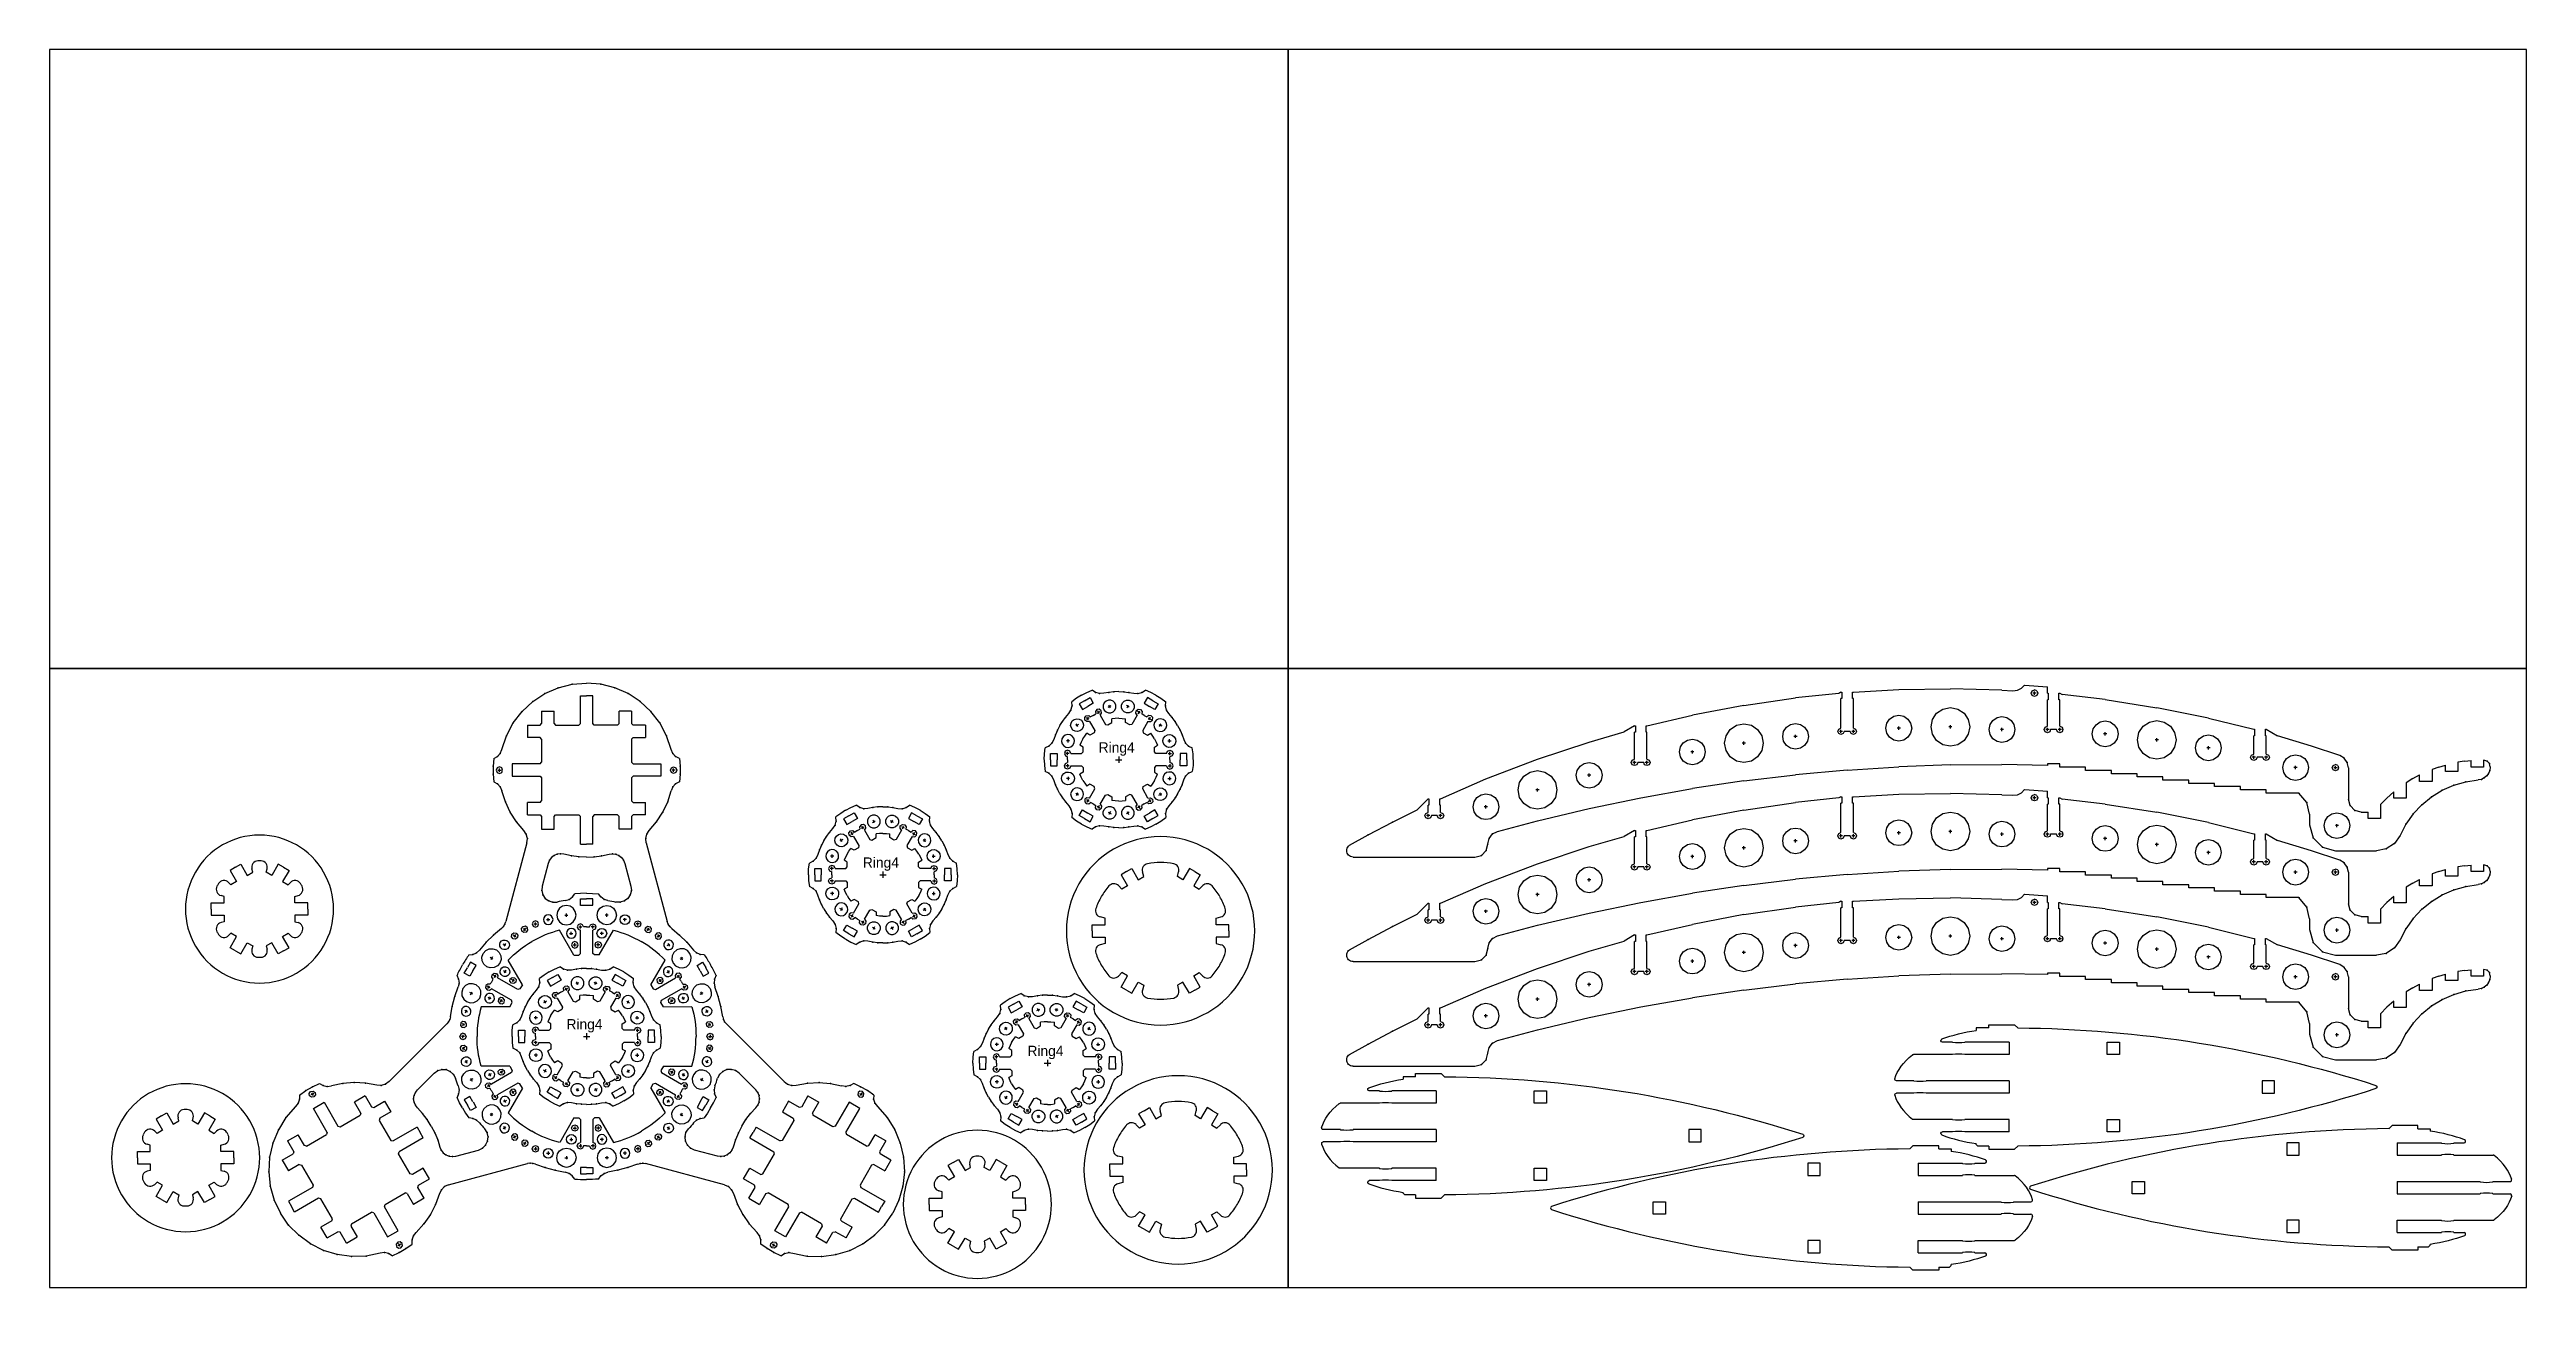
# Model space of a CAD drawing. Header units: inches. Extents: x -122 to 239, y -42 to 133.
# Drawn here: x -27.61 to 20.39, y 17.68 to 42.32 of the extents above; entities that cross this region are included whole.
import ezdxf

# ---------------------------------------------------------------- set-up
doc = ezdxf.new("R2010")
doc.units = ezdxf.units.IN
doc.header["$MEASUREMENT"] = 0

# ---------------------------------------------------------------- blocks, each defined once
blk = doc.blocks.new('Ring0_Rim')
for p, q in [((-0.808, 6.645), (-0.551, 6.758)), ((-0.551, 6.758), (-0.28, 6.828)), ((-0.28, 6.828), (0, 6.851)), ((-1.419, 6.077), (-1.248, 6.3)), ((-1.248, 6.3), (-1.042, 6.491)), ((-1.042, 6.491), (-0.808, 6.645)), ((-0.87, 6.308), (-0.63, 6.308)), ((-0.87, 6.308), (-0.87, 6.064)), ((-0.63, 6.064), (-0.63, 6.308)), ((-0.12, 6.064), (-0.12, 6.601)), ((-0.12, 6.601), (0, 6.601)), ((-1.64, 5.564), (-1.551, 5.83)), ((-1.551, 5.83), (-1.419, 6.077)), ((-1.145, 6.033), (-1.145, 5.793)), ((-1.145, 6.033), (-0.901, 6.033)), ((-0.901, 5.793), (-1.145, 5.793)), ((-0.901, 6.033), (-0.87, 6.064)), ((-0.87, 5.761), (-0.901, 5.793)), ((-0.87, 5.761), (-0.87, 5.314)), ((-0.63, 6.064), (-0.599, 6.033)), ((-0.599, 6.033), (-0.151, 6.033)), ((-0.151, 6.033), (-0.12, 6.064)), ((-1.799, 5.388), (-1.812, 5.238)), ((-1.799, 5.388), (-1.727, 5.427)), ((-1.727, 5.427), (-1.672, 5.488)), ((-1.672, 5.488), (-1.64, 5.564)), ((-0.901, 5.283), (-1.438, 5.283)), ((-1.438, 5.283), (-1.438, 5.043)), ((-0.901, 5.283), (-0.87, 5.314)), ((-1.812, 5.238), (-1.812, 5.087)), ((-1.812, 5.087), (-1.799, 4.938)), ((-1.799, 4.938), (-1.727, 4.898)), ((-1.727, 4.898), (-1.672, 4.837)), ((-1.72, 5.163), (-1.657, 5.163)), ((-1.688, 5.131), (-1.688, 5.194)), ((-1.672, 4.837), (-1.64, 4.761)), ((-1.438, 5.043), (-0.901, 5.043)), ((-0.901, 5.043), (-0.87, 5.011)), ((-0.87, 5.011), (-0.87, 4.564)), ((-1.573, 4.549), (-1.64, 4.761)), ((-1.479, 4.348), (-1.573, 4.549)), ((-1.359, 4.161), (-1.479, 4.348)), ((-0.901, 4.533), (-1.145, 4.533)), ((-1.145, 4.293), (-1.145, 4.533)), ((-0.901, 4.533), (-0.87, 4.564)), ((-1.216, 3.991), (-1.359, 4.161)), ((-1.168, 3.92), (-1.216, 3.991)), ((-1.146, 3.838), (-1.168, 3.92)), ((-1.145, 4.293), (-0.901, 4.293)), ((-0.901, 4.293), (-0.87, 4.261)), ((-0.87, 4.261), (-0.87, 4.017)), ((-0.87, 4.017), (-0.63, 4.017)), ((-0.63, 4.261), (-0.599, 4.293)), ((-0.63, 4.017), (-0.63, 4.261)), ((-0.599, 4.293), (-0.151, 4.293)), ((-0.151, 4.293), (-0.12, 4.261)), ((-0.12, 3.724), (-0.12, 4.261)), ((-1.154, 3.753), (-1.564, 2.225)), ((-1.154, 3.753), (-1.146, 3.838)), ((-0.718, 3.415), (-0.743, 3.355)), ((-0.678, 3.467), (-0.718, 3.415)), ((-0.627, 3.507), (-0.678, 3.467)), ((-0.566, 3.532), (-0.627, 3.507)), ((-0.502, 3.54), (-0.566, 3.532)), ((-0.437, 3.532), (-0.502, 3.54)), ((-0.293, 3.5), (-0.437, 3.532)), ((-0.147, 3.481), (-0.293, 3.5)), ((0, 3.474), (-0.147, 3.481)), ((-0.12, 3.724), (0, 3.724)), ((-0.861, 2.914), (-0.869, 2.829)), ((-0.743, 3.355), (-0.861, 2.914)), ((-0.869, 2.829), (-0.848, 2.747)), ((-0.848, 2.747), (-0.801, 2.676)), ((-0.801, 2.676), (-0.733, 2.626)), ((-0.733, 2.626), (-0.652, 2.601)), ((-0.652, 2.601), (-0.567, 2.605)), ((-0.413, 2.633), (-0.339, 2.657)), ((-0.339, 2.657), (-0.275, 2.703)), ((-0.275, 2.703), (-0.229, 2.766)), ((-0.115, 2.773), (-0.229, 2.766)), ((0, 2.775), (-0.115, 2.773)), ((-1.802, 1.964), (-1.944, 1.824)), ((-1.65, 2.093), (-1.802, 1.964)), ((-1.65, 2.093), (-1.612, 2.131)), ((-1.612, 2.131), (-1.583, 2.175)), ((-1.583, 2.175), (-1.564, 2.225)), ((-2.281, 1.582), (-2.203, 1.59)), ((-2.203, 1.59), (-2.132, 1.622)), ((-2.132, 1.622), (-2.074, 1.674)), ((-1.944, 1.824), (-2.074, 1.674))]:
    blk.add_line(p, q)
blk.add_lwpolyline([(-1.688, 5.225), (-1.732, 5.207), (-1.751, 5.163), (-1.732, 5.118), (-1.688, 5.1), (-1.644, 5.118), (-1.626, 5.163), (-1.644, 5.207)], close=True)
for radius, start, end in [(2.666, 98.9082, 102.2758), (2.775, 145.2596, 150)]:
    blk.add_arc((0, 0), radius, start, end)
for p in [(-0.551, 6.758), (-0.28, 6.828), (-1.248, 6.3), (-1.042, 6.491), (-0.808, 6.645), (-1.551, 5.83), (-1.419, 6.077), (-1.727, 5.427), (-1.672, 5.488), (-1.812, 5.238), (-1.812, 5.087), (-1.727, 4.898), (-1.672, 4.837), (-1.573, 4.549), (-1.479, 4.348), (-1.359, 4.161), (-1.168, 3.92), (-1.146, 3.838), (-0.718, 3.415), (-0.678, 3.467), (-0.627, 3.507), (-0.566, 3.532), (-0.502, 3.54), (-0.293, 3.5), (-0.147, 3.481), (-0.869, 2.829), (-0.848, 2.747), (-0.801, 2.676), (-0.733, 2.626), (-0.652, 2.601), (-0.339, 2.657), (-0.275, 2.703), (-1.802, 1.964), (-1.612, 2.131), (-1.583, 2.175), (-2.203, 1.59), (-2.132, 1.622), (-1.944, 1.824)]:
    blk.add_point(p)
blk = doc.blocks.new('*U39')
blk.add_blockref('Ring0_Rim', (0, -4.119))
at = {"xscale": -1}
blk.add_blockref('Ring0_Rim', (0, -4.119), dxfattribs=at)
blk = doc.blocks.new('*U40')
at = {"color": 0, "linetype": 'ByBlock', "lineweight": -2, "transparency": 16777216}
blk.add_blockref('*U39', (-5.652, 60.742), dxfattribs=at)
for p, rotation in [((-9.219, 54.563), 120), ((-2.084, 54.563), 240)]:
    blk.add_blockref('*U39', p, dxfattribs=dict(at, rotation=rotation))
blk = doc.blocks.new('Ring0_Core')
for p, q in [((-1.181, 2.046), (-1.212, 2.1)), ((-1.17, 2.089), (-1.197, 2.073)), ((-1.023, 2.18), (-0.96, 2.18)), ((-0.991, 2.149), (-0.991, 2.211)), ((-0.775, 2.264), (-0.712, 2.264)), ((-0.743, 2.233), (-0.743, 2.295)), ((-0.245, 1.578), (-0.521, 2.057)), ((-0.422, 2.351), (-0.36, 2.351)), ((-0.391, 2.32), (-0.391, 2.382)), ((-0.327, 1.997), (-0.264, 1.997)), ((-0.296, 1.966), (-0.296, 2.029)), ((-0.151, 2.121), (-0.089, 2.121)), ((-0.12, 2.09), (-0.12, 2.152)), ((-0.12, 1.609), (-0.12, 2.059)), ((-0.258, 1.776), (-0.195, 1.776)), ((-0.245, 1.578), (-0.151, 1.578)), ((-0.227, 1.745), (-0.227, 1.807)), ((-0.151, 1.578), (-0.12, 1.609))]:
    blk.add_line(p, q)
for points in [[(-0.578, 2.351), (-0.564, 2.279), (-0.524, 2.219), (-0.463, 2.178), (-0.391, 2.164), (-0.319, 2.178), (-0.258, 2.219), (-0.218, 2.279), (-0.203, 2.351), (-0.218, 2.423), (-0.258, 2.484), (-0.319, 2.524), (-0.391, 2.539), (-0.463, 2.524), (-0.524, 2.484), (-0.564, 2.423)], [(-0.991, 2.242), (-1.036, 2.224), (-1.054, 2.18), (-1.036, 2.136), (-0.991, 2.117), (-0.947, 2.136), (-0.929, 2.18), (-0.947, 2.224)], [(-0.743, 2.358), (-0.779, 2.351), (-0.81, 2.331), (-0.83, 2.3), (-0.837, 2.264), (-0.83, 2.228), (-0.81, 2.198), (-0.779, 2.177), (-0.743, 2.17), (-0.707, 2.177), (-0.677, 2.198), (-0.657, 2.228), (-0.649, 2.264), (-0.657, 2.3), (-0.677, 2.331), (-0.707, 2.351)], [(-0.296, 2.091), (-0.332, 2.084), (-0.362, 2.064), (-0.383, 2.033), (-0.39, 1.997), (-0.383, 1.961), (-0.362, 1.931), (-0.332, 1.91), (-0.296, 1.903), (-0.26, 1.91), (-0.229, 1.931), (-0.209, 1.961), (-0.202, 1.997), (-0.209, 2.033), (-0.229, 2.064), (-0.26, 2.084)], [(-0.227, 1.838), (-0.271, 1.82), (-0.289, 1.776), (-0.271, 1.732), (-0.227, 1.713), (-0.182, 1.732), (-0.164, 1.776), (-0.182, 1.82)]]:
    blk.add_lwpolyline(points, close=True)
for points in [[(0, 2.541), (-0.12, 2.541), (-0.12, 2.666), (0, 2.666)], [(-1.165, 2.019), (-1.136, 2.057), (-1.143, 2.105), (-1.181, 2.134), (-1.229, 2.127)], [(-0.057, 2.121), (-0.076, 2.165), (-0.12, 2.184), (-0.164, 2.165), (-0.182, 2.121), (-0.164, 2.077), (-0.12, 2.059)]]:
    blk.add_lwpolyline(points)
for centre, radius, start, end in [((0, 0), 2.122, 104.2264, 120), ((0, -0.503), 2.625, 90, 91.2553)]:
    blk.add_arc(centre, radius, start, end)
blk = doc.blocks.new('*U41')
at = {"xscale": -1, "rotation": 60.00000000000068}
blk.add_blockref('Ring0_Core', (1.154, -1.727), dxfattribs=at)
blk.add_blockref('Ring0_Core', (1.154, -1.727))
blk = doc.blocks.new('*U42')
at = {"color": 0, "linetype": 'ByBlock', "lineweight": -2, "transparency": 16777216}
for p, rotation in [((-4.733, 58.486), 299.9999999999999), ((-3.579, 56.758), 240), ((-7.725, 56.486), 60.00000000000001), ((-6.57, 54.759), 120), ((-4.497, 54.895), 180)]:
    blk.add_blockref('*U41', p, dxfattribs=dict(at, rotation=rotation))
blk.add_blockref('*U41', (-6.806, 58.35), dxfattribs=at)
blk = doc.blocks.new('Ring0')
for name in ['*U40', '*U42']:
    blk.add_blockref(name, (5.652, -56.622))
blk = doc.blocks.new('*U12')
for p, q in [((0.125, 0), (0.125, 0.12)), ((0.125, 0.12), (0.375, 0.12)), ((0.375, 0.245), (0.314, 0.261)), ((0.375, 0.12), (0.375, 0.245)), ((0.125, 0), (0.125, -0.12)), ((0.125, -0.12), (0.375, -0.12)), ((0.375, -0.245), (0.314, -0.261)), ((0.375, -0.12), (0.375, -0.245))]:
    blk.add_line(p, q)
for centre, radius, start, end in [((1.06, 0), 1.435, 150, 210), ((0.346, 0.382), 0.125, 151.8309, 255), ((1.06, 0), 0.935, 150, 151.8309), ((0.346, -0.382), 0.125, 105, 208.1691), ((1.06, 0), 0.935, 208.1691, 210)]:
    blk.add_arc(centre, radius, start, end)
blk = doc.blocks.new('*U13')
at = {"color": 0, "linetype": 'ByBlock', "lineweight": -2, "transparency": 16777216}
for p, rotation in [((21.29, -6.104), 299.9999999999999), ((22.35, -6.104), 240), ((22.88, -7.022), 180), ((21.29, -7.94), 59.99999999999999), ((22.35, -7.94), 120)]:
    blk.add_blockref('*U12', p, dxfattribs=dict(at, rotation=rotation))
blk.add_blockref('*U12', (20.76, -7.022), dxfattribs=at)
blk = doc.blocks.new('Ring4_Segment')
for p, q in [((-0.722, 1.251), (-0.621, 1.304)), ((-0.66, 1.143), (-0.556, 1.203)), ((-0.621, 1.304), (-0.516, 1.349)), ((-0.493, 1.094), (-0.597, 1.034)), ((-0.556, 1.203), (-0.493, 1.094)), ((-0.449, 1.304), (-0.516, 1.349)), ((-0.371, 1.282), (-0.449, 1.304)), ((-0.29, 1.287), (-0.371, 1.282)), ((-0.194, 1.305), (-0.29, 1.287)), ((-0.204, 1.017), (-0.149, 1.048)), ((-0.097, 1.316), (-0.194, 1.305)), ((-0.161, 1.006), (-0.192, 1.06)), ((0, 1.319), (-0.097, 1.316)), ((-0.495, 0.858), (-0.445, 0.886)), ((-0.418, 0.902), (-0.364, 0.933)), ((-0.376, 0.891), (-0.407, 0.945)), ((-0.36, 0.863), (-0.257, 0.685)), ((-0.257, 0.685), (-0.214, 0.674)), ((-0.214, 0.674), (-0.133, 0.721)), ((-0.067, 0.8), (-0.133, 0.792)), ((-0.133, 0.721), (-0.133, 0.792)), ((0, 0.803), (-0.067, 0.8))]:
    blk.add_line(p, q)
blk.add_lwpolyline([(-0.36, 0.863), (-0.331, 0.902), (-0.337, 0.949), (-0.376, 0.978), (-0.423, 0.971), (-0.452, 0.933), (-0.445, 0.886)])
blk.add_lwpolyline([(-0.201, 1.155), (-0.246, 1.137), (-0.28, 1.102), (-0.299, 1.057), (-0.299, 1.008), (-0.28, 0.963), (-0.246, 0.929), (-0.201, 0.91), (-0.152, 0.91), (-0.107, 0.929), (-0.073, 0.963), (-0.054, 1.008), (-0.054, 1.057), (-0.073, 1.102), (-0.107, 1.137), (-0.152, 1.155)], close=True)
for p in [(-0.449, 1.304), (-0.371, 1.282), (-0.194, 1.305), (-0.097, 1.316)]:
    blk.add_point(p)
blk = doc.blocks.new('Ring4')
for p, q in [((-0.062, 0), (0.062, 0)), ((0, 0.062), (0, -0.062))]:
    blk.add_line(p, q)
at = {"xscale": -1}
for rotation in [59.99999999999994, 300.0000000000001, 120, 240, 180]:
    blk.add_blockref('Ring4_Segment', (0, 0), dxfattribs=dict(at, rotation=rotation))
blk.add_blockref('Ring4_Segment', (0, 0))
blk.add_blockref('Ring4_Segment', (0, 0), dxfattribs=at)
for rotation in [300.0000000000001, 59.99999999999999, 239.9999999999999, 120, 180]:
    blk.add_blockref('Ring4_Segment', (0, 0), dxfattribs=dict(rotation=rotation))
at = {"insert": (-0.389, 0.337), "char_height": 0.2, "attachment_point": 1}
blk.add_mtext_dynamic_manual_height_columns('Ring4', width=4.02153, gutter_width=1, heights=[0], dxfattribs=at)
blk = doc.blocks.new('*U53')
for p, q in [((0.125, 0), (0.125, 0.12)), ((0.125, 0.12), (0.375, 0.12)), ((0.125, 0), (0.125, -0.12)), ((0.375, 0.245), (0.283, 0.27)), ((0.375, 0.12), (0.375, 0.245)), ((0.125, -0.12), (0.375, -0.12)), ((0.375, -0.245), (0.283, -0.27)), ((0.375, -0.12), (0.375, -0.245))]:
    blk.add_line(p, q)
for centre, radius, start, end in [((1.451, 0), 1.826, 150, 210), ((1.451, 0), 1.326, 150, 161.0334), ((0.315, 0.39), 0.125, 161.0334, 255), ((0.315, -0.39), 0.125, 105, 198.9666), ((1.451, 0), 1.326, 198.9666, 210)]:
    blk.add_arc(centre, radius, start, end)
blk = doc.blocks.new('*U54')
at = {"color": 0, "linetype": 'ByBlock', "lineweight": -2, "transparency": 16777216}
for p, rotation in [((25.095, -6.265), 299.9999999999999), ((26.546, -6.265), 240), ((27.271, -7.522), 180), ((25.095, -8.779), 59.99999999999999), ((26.546, -8.779), 120)]:
    blk.add_blockref('*U53', p, dxfattribs=dict(at, rotation=rotation))
blk.add_blockref('*U53', (24.369, -7.522), dxfattribs=at)
blk = doc.blocks.new('*U55')
for p, q in [((0.125, 0), (0.125, 0.12)), ((0.125, 0.12), (0.375, 0.12)), ((0.375, 0.245), (0.314, 0.261)), ((0.375, 0.12), (0.375, 0.245)), ((0.125, 0), (0.125, -0.12)), ((0.125, -0.12), (0.375, -0.12)), ((0.375, -0.245), (0.314, -0.261)), ((0.375, -0.12), (0.375, -0.245))]:
    blk.add_line(p, q)
for centre, radius, start, end in [((1.06, 0), 1.435, 150, 210), ((0.346, 0.382), 0.125, 151.8309, 255), ((1.06, 0), 0.935, 150, 151.8309), ((0.346, -0.382), 0.125, 105, 208.1691), ((1.06, 0), 0.935, 208.1691, 210)]:
    blk.add_arc(centre, radius, start, end)
blk = doc.blocks.new('*U56')
at = {"color": 0, "linetype": 'ByBlock', "lineweight": -2, "transparency": 16777216}
for p, rotation in [((21.29, -6.104), 299.9999999999999), ((22.35, -6.104), 240), ((22.88, -7.022), 180), ((21.29, -7.94), 59.99999999999999), ((22.35, -7.94), 120)]:
    blk.add_blockref('*U55', p, dxfattribs=dict(at, rotation=rotation))
blk.add_blockref('*U55', (20.76, -7.022), dxfattribs=at)
blk = doc.blocks.new('*U57')
for p, q in [((0.125, 0), (0.125, 0.12)), ((0.125, 0.12), (0.375, 0.12)), ((0.125, 0), (0.125, -0.12)), ((0.375, 0.245), (0.283, 0.27)), ((0.375, 0.12), (0.375, 0.245)), ((0.125, -0.12), (0.375, -0.12)), ((0.375, -0.245), (0.283, -0.27)), ((0.375, -0.12), (0.375, -0.245))]:
    blk.add_line(p, q)
for centre, radius, start, end in [((1.451, 0), 1.826, 150, 210), ((1.451, 0), 1.326, 150, 161.0334), ((0.315, 0.39), 0.125, 161.0334, 255), ((0.315, -0.39), 0.125, 105, 198.9666), ((1.451, 0), 1.326, 198.9666, 210)]:
    blk.add_arc(centre, radius, start, end)
blk = doc.blocks.new('*U58')
at = {"color": 0, "linetype": 'ByBlock', "lineweight": -2, "transparency": 16777216}
for p, rotation in [((25.095, -6.265), 299.9999999999999), ((26.546, -6.265), 240), ((27.271, -7.522), 180), ((25.095, -8.779), 59.99999999999999), ((26.546, -8.779), 120)]:
    blk.add_blockref('*U57', p, dxfattribs=dict(at, rotation=rotation))
blk.add_blockref('*U57', (24.369, -7.522), dxfattribs=at)
blk = doc.blocks.new('*U59')
for p, q in [((0.125, 0), (0.125, 0.12)), ((0.125, 0.12), (0.375, 0.12)), ((0.375, 0.245), (0.314, 0.261)), ((0.375, 0.12), (0.375, 0.245)), ((0.125, 0), (0.125, -0.12)), ((0.125, -0.12), (0.375, -0.12)), ((0.375, -0.245), (0.314, -0.261)), ((0.375, -0.12), (0.375, -0.245))]:
    blk.add_line(p, q)
for centre, radius, start, end in [((1.06, 0), 1.435, 150, 210), ((0.346, 0.382), 0.125, 151.8309, 255), ((1.06, 0), 0.935, 150, 151.8309), ((0.346, -0.382), 0.125, 105, 208.1691), ((1.06, 0), 0.935, 208.1691, 210)]:
    blk.add_arc(centre, radius, start, end)
blk = doc.blocks.new('*U60')
at = {"color": 0, "linetype": 'ByBlock', "lineweight": -2, "transparency": 16777216}
for p, rotation in [((21.29, -6.104), 299.9999999999999), ((22.35, -6.104), 240), ((22.88, -7.022), 180), ((21.29, -7.94), 59.99999999999999), ((22.35, -7.94), 120)]:
    blk.add_blockref('*U59', p, dxfattribs=dict(at, rotation=rotation))
blk.add_blockref('*U59', (20.76, -7.022), dxfattribs=at)
blk = doc.blocks.new('RibMain')
at = {"color": 240, "true_color": 0xed1f24}
for p, q in [((-0.556, 0.526), (-0.556, -1.835)), ((0.309, -0.928), (0.451, -0.928)), ((0.576, -0.928), (0.361, -0.713)), ((0.451, -0.943), (0.451, -0.928)), ((0.576, -0.943), (0.451, -0.943)), ((0.576, -0.928), (0.576, -0.943)), ((0.247, -1.105), (0.247, -0.99)), ((0.309, -1.168), (0.451, -1.168)), ((0.451, -1.168), (0.451, -1.152)), ((0.451, -1.152), (0.576, -1.152)), ((0.576, -1.152), (0.576, -1.168)), ((1.988, -4.928), (1.871, -4.725)), ((1.279, -5.105), (1.279, -4.99)), ((1.341, -4.928), (1.863, -4.928)), ((1.341, -5.168), (1.863, -5.168)), ((1.863, -4.943), (1.863, -4.928)), ((1.988, -4.943), (1.863, -4.943)), ((1.863, -5.168), (1.863, -5.152)), ((1.863, -5.152), (1.988, -5.152)), ((1.988, -4.928), (1.988, -4.943)), ((1.988, -5.152), (1.988, -5.168)), ((1.881, -9.105), (1.881, -8.99)), ((1.944, -8.928), (2.516, -8.928)), ((2.516, -8.943), (2.516, -8.928)), ((2.641, -8.943), (2.516, -8.943)), ((2.641, -8.928), (2.618, -8.888)), ((2.641, -8.928), (2.641, -8.943)), ((1.944, -9.168), (2.516, -9.168)), ((2.516, -9.168), (2.516, -9.152)), ((2.516, -9.152), (2.641, -9.152)), ((2.641, -9.152), (2.641, -9.168)), ((1.979, -12.928), (2.495, -12.928)), ((2.495, -12.943), (2.495, -12.928)), ((2.62, -12.943), (2.495, -12.943)), ((2.62, -12.928), (2.62, -12.943)), ((1.916, -13.105), (1.916, -12.99)), ((1.979, -13.168), (2.495, -13.168)), ((2.495, -13.168), (2.495, -13.152)), ((2.495, -13.152), (2.62, -13.152)), ((2.62, -13.168), (2.594, -13.213)), ((2.62, -13.152), (2.62, -13.168)), ((1.378, -17.105), (1.378, -16.99)), ((1.441, -16.928), (1.797, -16.928)), ((1.441, -17.168), (1.797, -17.168)), ((1.922, -17.168), (1.794, -17.388)), ((1.797, -16.943), (1.797, -16.928)), ((1.922, -16.943), (1.797, -16.943)), ((1.797, -17.168), (1.797, -17.152)), ((1.797, -17.152), (1.922, -17.152)), ((1.922, -16.928), (1.922, -16.943)), ((1.922, -17.152), (1.922, -17.168)), ((0.274, -18.01), (0.066, -18.01)), ((-0.434, -18.51), (-0.434, -19.304)), ((0.191, -19.382), (0.191, -19.142)), ((0.191, -19.142), (0.316, -19.142)), ((0.316, -19.01), (0.316, -19.142)), ((1.177, -18.76), (0.566, -18.76)), ((0.46, -19.382), (0.191, -19.382)), ((0.583, -19.882), (0.583, -19.642)), ((0.583, -19.642), (0.708, -19.642)), ((0.885, -19.882), (0.583, -19.882)), ((0.911, -20.382), (0.911, -20.142)), ((0.911, -20.142), (1.036, -20.142)), ((1.143, -20.382), (0.911, -20.382)), ((1.103, -20.882), (1.103, -20.642)), ((1.103, -20.642), (1.228, -20.642)), ((1.282, -20.882), (1.103, -20.882)), ((1.196, -21.51), (1.187, -21.51)), ((1.189, -21.382), (1.189, -21.142)), ((1.189, -21.142), (1.314, -21.142)), ((1.321, -21.382), (1.189, -21.382))]:
    blk.add_line(p, q, dxfattribs=at)
for p, q in [((-0.327, 0.596), (-0.126, 0.235)), ((-0.126, 0.235), (0.123, -0.236)), ((0.123, -0.236), (0.361, -0.713)), ((0.215, -0.928), (0.278, -0.928)), ((0.247, -0.959), (0.247, -0.896)), ((0.215, -1.168), (0.278, -1.168)), ((0.247, -1.199), (0.247, -1.136)), ((0.576, -1.168), (0.958, -2.048)), ((-0.556, -1.835), (-0.523, -1.96)), ((-0.523, -1.96), (-0.431, -2.052)), ((-0.431, -2.052), (-0.306, -2.085)), ((-0.299, -2.085), (-0.306, -2.085)), ((-0.299, -2.085), (-0.194, -2.109)), ((-0.194, -2.109), (-0.108, -2.174)), ((-0.108, -2.174), (-0.058, -2.269)), ((-0.058, -2.269), (0.148, -3.048)), ((0.388, -2.048), (0.45, -2.048)), ((0.419, -2.079), (0.419, -2.016)), ((0.958, -2.048), (1.341, -3.048)), ((0.148, -3.048), (0.386, -4.048)), ((0.714, -3.048), (0.776, -3.048)), ((0.745, -3.079), (0.745, -3.016)), ((1.341, -3.048), (1.674, -4.048)), ((0.386, -4.048), (0.593, -5.048)), ((0.998, -4.048), (1.061, -4.048)), ((1.03, -4.079), (1.03, -4.016)), ((1.674, -4.048), (1.871, -4.725)), ((0.593, -5.048), (0.771, -6.048)), ((1.247, -4.928), (1.31, -4.928)), ((1.247, -5.168), (1.31, -5.168)), ((1.279, -4.959), (1.279, -4.896)), ((1.279, -5.199), (1.279, -5.136)), ((1.988, -5.168), (2.193, -6.048)), ((0.92, -7.048), (0.771, -6.048)), ((1.451, -6.048), (1.513, -6.048)), ((1.482, -6.079), (1.482, -6.016)), ((2.383, -7.048), (2.193, -6.048)), ((0.92, -7.048), (1.04, -8.048)), ((1.62, -7.048), (1.683, -7.048)), ((1.651, -7.079), (1.651, -7.016)), ((2.383, -7.048), (2.529, -8.048)), ((1.131, -9.048), (1.04, -8.048)), ((1.753, -8.048), (1.816, -8.048)), ((1.784, -8.079), (1.784, -8.016)), ((2.618, -8.888), (2.529, -8.048)), ((1.131, -9.048), (1.195, -10.048)), ((1.85, -8.928), (1.912, -8.928)), ((1.881, -8.959), (1.881, -8.896)), ((1.85, -9.168), (1.912, -9.168)), ((1.881, -9.199), (1.881, -9.136)), ((2.641, -9.168), (2.69, -10.048)), ((1.23, -11.048), (1.195, -10.048)), ((1.911, -10.048), (1.974, -10.048)), ((1.942, -10.079), (1.942, -10.016)), ((2.69, -10.048), (2.706, -11.048)), ((1.968, -11.079), (1.968, -11.016)), ((1.23, -11.048), (1.237, -12.048)), ((1.937, -11.048), (1.999, -11.048)), ((2.679, -12.048), (2.706, -11.048)), ((1.219, -12.927), (1.237, -12.048)), ((1.885, -12.048), (1.947, -12.048)), ((1.916, -12.079), (1.916, -12.016)), ((2.679, -12.048), (2.668, -12.261)), ((2.668, -12.261), (2.678, -12.347)), ((2.678, -12.347), (2.717, -12.424)), ((2.717, -12.424), (2.779, -12.484)), ((1.251, -12.928), (1.219, -12.927)), ((1.251, -13.168), (1.251, -12.928)), ((1.885, -12.928), (1.947, -12.928)), ((1.916, -12.959), (1.916, -12.896)), ((2.589, -12.678), (2.651, -12.678)), ((2.62, -12.709), (2.62, -12.646)), ((2.664, -12.722), (2.62, -12.74)), ((2.62, -12.928), (2.746, -12.928)), ((2.664, -12.722), (2.683, -12.678)), ((2.779, -12.484), (2.746, -12.928)), ((1.186, -13.668), (1.186, -13.168)), ((1.186, -13.168), (1.251, -13.168)), ((1.885, -13.168), (1.947, -13.168)), ((1.916, -13.199), (1.916, -13.136)), ((2.496, -14.048), (2.594, -13.213)), ((1.122, -14.168), (1.122, -13.668)), ((1.122, -13.668), (1.186, -13.668)), ((1.059, -14.668), (1.059, -14.168)), ((1.059, -14.168), (1.122, -14.168)), ((1.801, -14.048), (1.863, -14.048)), ((1.832, -14.079), (1.832, -14.016)), ((2.496, -14.048), (2.339, -15.048)), ((0.997, -15.168), (0.997, -14.668)), ((0.997, -14.668), (1.059, -14.668)), ((0.934, -15.668), (0.934, -15.168)), ((0.934, -15.168), (0.997, -15.168)), ((1.684, -15.048), (1.746, -15.048)), ((1.715, -15.079), (1.715, -15.016)), ((2.138, -16.048), (2.339, -15.048)), ((0.872, -16.168), (0.872, -15.668)), ((0.872, -15.668), (0.934, -15.668)), ((0.809, -16.668), (0.809, -16.168)), ((0.809, -16.168), (0.872, -16.168)), ((1.53, -16.048), (1.593, -16.048)), ((1.562, -16.079), (1.562, -16.016)), ((2.138, -16.048), (1.922, -16.928)), ((0.747, -17.168), (0.747, -16.668)), ((0.747, -16.668), (0.809, -16.668)), ((0.684, -17.8), (0.684, -17.168)), ((0.684, -17.168), (0.747, -17.168)), ((1.347, -16.928), (1.409, -16.928)), ((1.347, -17.168), (1.409, -17.168)), ((1.378, -16.959), (1.378, -16.896)), ((1.378, -17.199), (1.378, -17.136)), ((1.147, -17.738), (1.21, -17.738)), ((1.178, -17.769), (1.178, -17.706)), ((1.594, -18.048), (1.794, -17.388)), ((-0.184, -18.077), (-0.367, -18.26)), ((0.066, -18.01), (-0.184, -18.077)), ((0.274, -18.01), (0.5, -17.956)), ((0.5, -17.956), (0.684, -17.8)), ((1.413, -18.592), (1.594, -18.048)), ((-0.367, -18.26), (-0.434, -18.51)), ((0.022, -18.539), (0.084, -18.539)), ((0.053, -18.57), (0.053, -18.508)), ((1.145, -18.51), (1.208, -18.51)), ((1.177, -18.541), (1.177, -18.478)), ((1.221, -18.554), (1.177, -18.572)), ((1.221, -18.554), (1.239, -18.51)), ((1.277, -18.739), (1.36, -18.679)), ((1.36, -18.679), (1.413, -18.592)), ((0.316, -19.01), (0.349, -18.885)), ((0.349, -18.885), (0.441, -18.793)), ((0.441, -18.793), (0.566, -18.76)), ((1.177, -18.76), (1.277, -18.739)), ((-0.397, -19.492), (-0.434, -19.304)), ((-0.292, -19.653), (-0.397, -19.492)), ((-0.135, -19.762), (-0.292, -19.653)), ((0.588, -19.508), (0.46, -19.382)), ((0.708, -19.642), (0.588, -19.508)), ((0.081, -19.875), (-0.135, -19.762)), ((0.28, -20.016), (0.081, -19.875)), ((0.28, -20.016), (0.458, -20.182)), ((0.964, -20.01), (0.885, -19.882)), ((0.964, -20.01), (1.036, -20.142)), ((0.458, -20.182), (0.612, -20.371)), ((0.612, -20.371), (0.739, -20.579)), ((0.739, -20.579), (0.837, -20.802)), ((1.189, -20.511), (1.143, -20.382)), ((1.189, -20.511), (1.228, -20.642)), ((0.837, -20.802), (0.903, -21.037)), ((0.903, -21.037), (0.938, -21.278)), ((1.301, -21.012), (1.282, -20.882)), ((1.301, -21.012), (1.314, -21.142)), ((0.95, -21.339), (0.938, -21.278)), ((0.977, -21.395), (0.95, -21.339)), ((1.017, -21.443), (0.977, -21.395)), ((1.067, -21.479), (1.017, -21.443)), ((1.125, -21.502), (1.067, -21.479)), ((1.187, -21.51), (1.125, -21.502)), ((1.196, -21.51), (1.258, -21.493)), ((1.258, -21.493), (1.303, -21.448)), ((1.303, -21.448), (1.321, -21.382))]:
    blk.add_line(p, q)
for points in [[(-0.556, 0.526), (-0.554, 0.551), (-0.547, 0.574), (-0.535, 0.596), (-0.52, 0.615), (-0.501, 0.63), (-0.479, 0.642), (-0.456, 0.649), (-0.431, 0.651), (-0.407, 0.649), (-0.383, 0.642), (-0.362, 0.63), (-0.343, 0.615), (-0.327, 0.596)], [(0.247, -0.99), (0.202, -0.972), (0.184, -0.928), (0.202, -0.883), (0.247, -0.865), (0.291, -0.883), (0.309, -0.928)], [(0.309, -1.168), (0.291, -1.212), (0.247, -1.23), (0.202, -1.212), (0.184, -1.168), (0.202, -1.123), (0.247, -1.105)], [(1.279, -4.99), (1.234, -4.972), (1.216, -4.928), (1.234, -4.883), (1.279, -4.865), (1.323, -4.883), (1.341, -4.928)], [(1.341, -5.168), (1.323, -5.212), (1.279, -5.23), (1.234, -5.212), (1.216, -5.168), (1.234, -5.123), (1.279, -5.105)], [(1.881, -8.99), (1.837, -8.972), (1.819, -8.928), (1.837, -8.883), (1.881, -8.865), (1.925, -8.883), (1.944, -8.928)], [(1.944, -9.168), (1.925, -9.212), (1.881, -9.23), (1.837, -9.212), (1.819, -9.168), (1.837, -9.123), (1.881, -9.105)], [(1.916, -12.99), (1.872, -12.972), (1.854, -12.928), (1.872, -12.883), (1.916, -12.865), (1.96, -12.883), (1.979, -12.928)], [(2.62, -12.74), (2.576, -12.722), (2.558, -12.678), (2.576, -12.633), (2.62, -12.615), (2.664, -12.633), (2.683, -12.678)], [(1.979, -13.168), (1.96, -13.212), (1.916, -13.23), (1.872, -13.212), (1.854, -13.168), (1.872, -13.123), (1.916, -13.105)], [(1.378, -16.99), (1.334, -16.972), (1.316, -16.928), (1.334, -16.883), (1.378, -16.865), (1.422, -16.883), (1.441, -16.928)], [(1.441, -17.168), (1.422, -17.212), (1.378, -17.23), (1.334, -17.212), (1.316, -17.168), (1.334, -17.123), (1.378, -17.105)], [(1.177, -18.572), (1.132, -18.554), (1.114, -18.51), (1.132, -18.465), (1.177, -18.447), (1.221, -18.465), (1.239, -18.51)]]:
    blk.add_lwpolyline(points)
for points in [[(0.419, -1.798), (0.515, -1.817), (0.596, -1.871), (0.65, -1.952), (0.669, -2.048), (0.65, -2.143), (0.596, -2.224), (0.515, -2.278), (0.419, -2.298), (0.323, -2.278), (0.242, -2.224), (0.188, -2.143), (0.169, -2.048), (0.188, -1.952), (0.242, -1.871), (0.323, -1.817)], [(0.745, -2.673), (0.888, -2.701), (1.01, -2.782), (1.091, -2.904), (1.12, -3.048), (1.091, -3.191), (1.01, -3.313), (0.888, -3.394), (0.745, -3.423), (0.601, -3.394), (0.48, -3.313), (0.398, -3.191), (0.37, -3.048), (0.398, -2.904), (0.48, -2.782), (0.601, -2.701)], [(1.03, -3.798), (1.125, -3.817), (1.206, -3.871), (1.261, -3.952), (1.28, -4.048), (1.261, -4.143), (1.206, -4.224), (1.125, -4.278), (1.03, -4.298), (0.934, -4.278), (0.853, -4.224), (0.799, -4.143), (0.78, -4.048), (0.799, -3.952), (0.853, -3.871), (0.934, -3.817)], [(1.482, -5.798), (1.578, -5.817), (1.659, -5.871), (1.713, -5.952), (1.732, -6.048), (1.713, -6.143), (1.659, -6.224), (1.578, -6.278), (1.482, -6.298), (1.386, -6.278), (1.305, -6.224), (1.251, -6.143), (1.232, -6.048), (1.251, -5.952), (1.305, -5.871), (1.386, -5.817)], [(1.651, -6.673), (1.795, -6.701), (1.917, -6.782), (1.998, -6.904), (2.026, -7.048), (1.998, -7.191), (1.917, -7.313), (1.795, -7.394), (1.651, -7.423), (1.508, -7.394), (1.386, -7.313), (1.305, -7.191), (1.276, -7.048), (1.305, -6.904), (1.386, -6.782), (1.508, -6.701)], [(1.784, -7.798), (1.88, -7.817), (1.961, -7.871), (2.015, -7.952), (2.034, -8.048), (2.015, -8.143), (1.961, -8.224), (1.88, -8.278), (1.784, -8.298), (1.689, -8.278), (1.608, -8.224), (1.553, -8.143), (1.534, -8.048), (1.553, -7.952), (1.608, -7.871), (1.689, -7.817)], [(1.942, -9.798), (2.038, -9.817), (2.119, -9.871), (2.173, -9.952), (2.192, -10.048), (2.173, -10.143), (2.119, -10.224), (2.038, -10.278), (1.942, -10.298), (1.847, -10.278), (1.766, -10.224), (1.711, -10.143), (1.692, -10.048), (1.711, -9.952), (1.766, -9.871), (1.847, -9.817)], [(1.968, -10.673), (2.111, -10.701), (2.233, -10.782), (2.314, -10.904), (2.343, -11.048), (2.314, -11.191), (2.233, -11.313), (2.111, -11.394), (1.968, -11.423), (1.824, -11.394), (1.703, -11.313), (1.621, -11.191), (1.593, -11.048), (1.621, -10.904), (1.703, -10.782), (1.824, -10.701)], [(1.916, -11.798), (2.012, -11.817), (2.093, -11.871), (2.147, -11.952), (2.166, -12.048), (2.147, -12.143), (2.093, -12.224), (2.012, -12.278), (1.916, -12.298), (1.82, -12.278), (1.739, -12.224), (1.685, -12.143), (1.666, -12.048), (1.685, -11.952), (1.739, -11.871), (1.82, -11.817)], [(1.832, -13.798), (1.928, -13.817), (2.009, -13.871), (2.063, -13.952), (2.082, -14.048), (2.063, -14.143), (2.009, -14.224), (1.928, -14.278), (1.832, -14.298), (1.736, -14.278), (1.655, -14.224), (1.601, -14.143), (1.582, -14.048), (1.601, -13.952), (1.655, -13.871), (1.736, -13.817)], [(1.715, -14.673), (1.859, -14.701), (1.98, -14.782), (2.062, -14.904), (2.09, -15.048), (2.062, -15.191), (1.98, -15.313), (1.859, -15.394), (1.715, -15.423), (1.572, -15.394), (1.45, -15.313), (1.369, -15.191), (1.34, -15.048), (1.369, -14.904), (1.45, -14.782), (1.572, -14.701)], [(1.562, -15.798), (1.657, -15.817), (1.739, -15.871), (1.793, -15.952), (1.812, -16.048), (1.793, -16.143), (1.739, -16.224), (1.657, -16.278), (1.562, -16.298), (1.466, -16.278), (1.385, -16.224), (1.331, -16.143), (1.312, -16.048), (1.331, -15.952), (1.385, -15.871), (1.466, -15.817)], [(1.178, -17.488), (1.274, -17.507), (1.355, -17.561), (1.409, -17.642), (1.428, -17.738), (1.409, -17.833), (1.355, -17.914), (1.274, -17.969), (1.178, -17.988), (1.083, -17.969), (1.002, -17.914), (0.948, -17.833), (0.928, -17.738), (0.948, -17.642), (1.002, -17.561), (1.083, -17.507)], [(0.053, -18.289), (0.149, -18.308), (0.23, -18.362), (0.284, -18.443), (0.303, -18.539), (0.284, -18.635), (0.23, -18.716), (0.149, -18.77), (0.053, -18.789), (-0.042, -18.77), (-0.124, -18.716), (-0.178, -18.635), (-0.197, -18.539), (-0.178, -18.443), (-0.124, -18.362), (-0.042, -18.308)]]:
    blk.add_lwpolyline(points, close=True)
for p in [(-0.126, 0.235), (0.123, -0.236), (-0.523, -1.96), (-0.431, -2.052), (-0.194, -2.109), (-0.108, -2.174), (-0.184, -18.077), (0.5, -17.956), (0.678, -17.805), (-0.367, -18.26), (1.36, -18.679), (0.349, -18.885), (0.441, -18.793), (1.277, -18.739), (-0.397, -19.492), (-0.292, -19.653), (0.081, -19.875), (0.28, -20.016), (0.458, -20.182), (0.612, -20.371), (0.739, -20.579), (0.837, -20.802), (0.903, -21.037), (0.95, -21.339), (0.977, -21.395), (1.017, -21.443), (1.067, -21.479), (1.125, -21.502), (1.258, -21.493), (1.303, -21.448)]:
    blk.add_point(p)
blk = doc.blocks.new('PodSmall2')
for p, q in [((5.038, 1.208), (4.975, 1.145)), ((5.538, 1.208), (5.038, 1.208)), ((5.538, 1.145), (5.538, 1.208)), ((5.538, 1.145), (5.538, 1.171)), ((5.538, 1.145), (5.778, 1.145)), ((5.778, 1.145), (5.778, 1.098)), ((5.138, 0.87), (5.138, 0.63)), ((5.138, 0.87), (5.998, 0.87)), ((5.138, 0.63), (5.998, 0.63)), ((5.998, 0.862), (5.998, 0.87)), ((5.998, 0.638), (5.998, 0.63)), ((6.238, 0.87), (6.433, 0.87)), ((6.238, 0.87), (6.238, 0.862)), ((6.238, 0.63), (6.238, 0.638)), ((6.238, 0.63), (6.997, 0.63)), ((5.138, 0.12), (5.138, -0.12)), ((5.138, 0.12), (6.748, 0.12)), ((6.748, 0.112), (6.748, 0.12)), ((6.988, 0.12), (7.325, 0.12)), ((6.988, 0.12), (6.988, 0.112)), ((5.138, -0.12), (6.748, -0.12)), ((6.748, -0.112), (6.748, -0.12)), ((6.988, -0.12), (6.988, -0.112)), ((6.988, -0.12), (7.325, -0.12)), ((5.138, -0.87), (5.138, -0.63)), ((5.138, -0.63), (5.998, -0.63)), ((5.138, -0.87), (5.998, -0.87)), ((5.998, -0.638), (5.998, -0.63)), ((5.998, -0.862), (5.998, -0.87)), ((6.238, -0.63), (6.997, -0.63)), ((6.238, -0.63), (6.238, -0.638)), ((6.238, -0.87), (6.238, -0.862)), ((6.238, -0.87), (6.433, -0.87)), ((5.038, -1.208), (4.975, -1.145)), ((5.538, -1.208), (5.038, -1.208)), ((5.538, -1.145), (5.747, -1.145)), ((5.538, -1.145), (5.538, -1.208)), ((5.778, -1.114), (5.747, -1.145)), ((5.778, -1.114), (5.778, -1.098))]:
    blk.add_line(p, q)
for points in [[(3.24, 0.63), (3.24, 0.87), (3, 0.87), (3, 0.63)], [(0.24, 0.12), (0.24, -0.12), (0, -0.12), (0, 0.12)], [(3.24, -0.87), (3.24, -0.63), (3, -0.63), (3, -0.87)]]:
    blk.add_lwpolyline(points, close=True)
for centre, radius, start, end in [((5.138, -22.028), 23.174, 90.4032, 107.8502), ((6.118, 1.78), 0.926, 262.5501, 277.4499), ((6.118, -0.28), 0.926, 82.5501, 97.4499), ((6.433, 0.901), 0.0312, 270, 69.8533), ((6.997, 0.599), 0.0312, 51.7503, 90), ((-1.956, 0), 0.0312, 107.8502, 252.1498), ((6.868, 1.03), 0.926, 262.5501, 277.4499), ((7.325, 0.151), 0.0312, 270, 15.3804), ((5.138, 22.028), 23.174, 252.1498, 269.5968), ((6.868, -1.03), 0.926, 82.5501, 97.4499), ((7.325, -0.151), 0.0312, 344.6196, 90), ((6.118, 0.28), 0.926, 262.5501, 277.4499), ((6.118, -1.78), 0.926, 82.5501, 97.4499), ((6.433, -0.901), 0.0312, 290.1467, 90), ((6.997, -0.599), 0.0312, 270, 308.2497)]:
    blk.add_arc(centre, radius, start, end)
for start_param, end_param in [(4.090071, 4.422585), (3.281346, 3.717049)]:
    blk.add_ellipse((5.138, 0), major_axis=(-2.24, 0), ratio=0.511383, start_param=start_param, end_param=end_param)
at = {"extrusion": (0, 0, -1)}
for start_param, end_param in [(3.281346, 3.717049), (4.090071, 4.422585)]:
    blk.add_ellipse((5.138, 0), major_axis=(-2.24, 0), ratio=0.511383, start_param=start_param, end_param=end_param, dxfattribs=at)

msp = doc.modelspace()

# ---------------------------------------------------------------- linework, layer by layer
for points in [[(-27.612, 30.321), (-3.612, 30.321), (-3.612, 42.321), (-27.612, 42.321)], [(-3.612, 30.321), (20.388, 30.321), (20.388, 42.321), (-3.612, 42.321)], [(-27.612, 18.321), (-3.612, 18.321), (-3.612, 30.321), (-27.612, 30.321)], [(-3.612, 18.321), (20.388, 18.321), (20.388, 30.321), (-3.612, 30.321)]]:
    msp.add_lwpolyline(points, close=True)

# ---------------------------------------------------------------- block references
for name, p in [('Ring0', (-17.206, 23.186)), ('Ring4', (-6.893, 28.552)), ('Ring4', (-11.462, 26.32)), ('Ring4', (-17.206, 23.186)), ('Ring4', (-8.273, 22.669)), ('PodSmall2', (12.745, 20.253)), ('PodSmall2', (3.461, 19.86))]:
    msp.add_blockref(name, p)
at = {"rotation": 90}
for p in [(-1.824, 27.22), (-1.824, 25.193), (-1.824, 23.165)]:
    msp.add_blockref('RibMain', p, dxfattribs=at)
at = {"color": 240, "true_color": 0xed1f24}
for name, p in [('*U13', (-45.363, 32.678)), ('*U54', (-31.902, 32.755)), ('*U58', (-31.56, 28.12)), ('*U56', (-46.795, 27.856)), ('*U60', (-31.452, 26.953))]:
    msp.add_blockref(name, p, dxfattribs=at)
at = {"xscale": -1}
for p in [(15.504, 22.206), (4.396, 21.26)]:
    msp.add_blockref('PodSmall2', p, dxfattribs=at)

doc.saveas('drawing.dxf')
